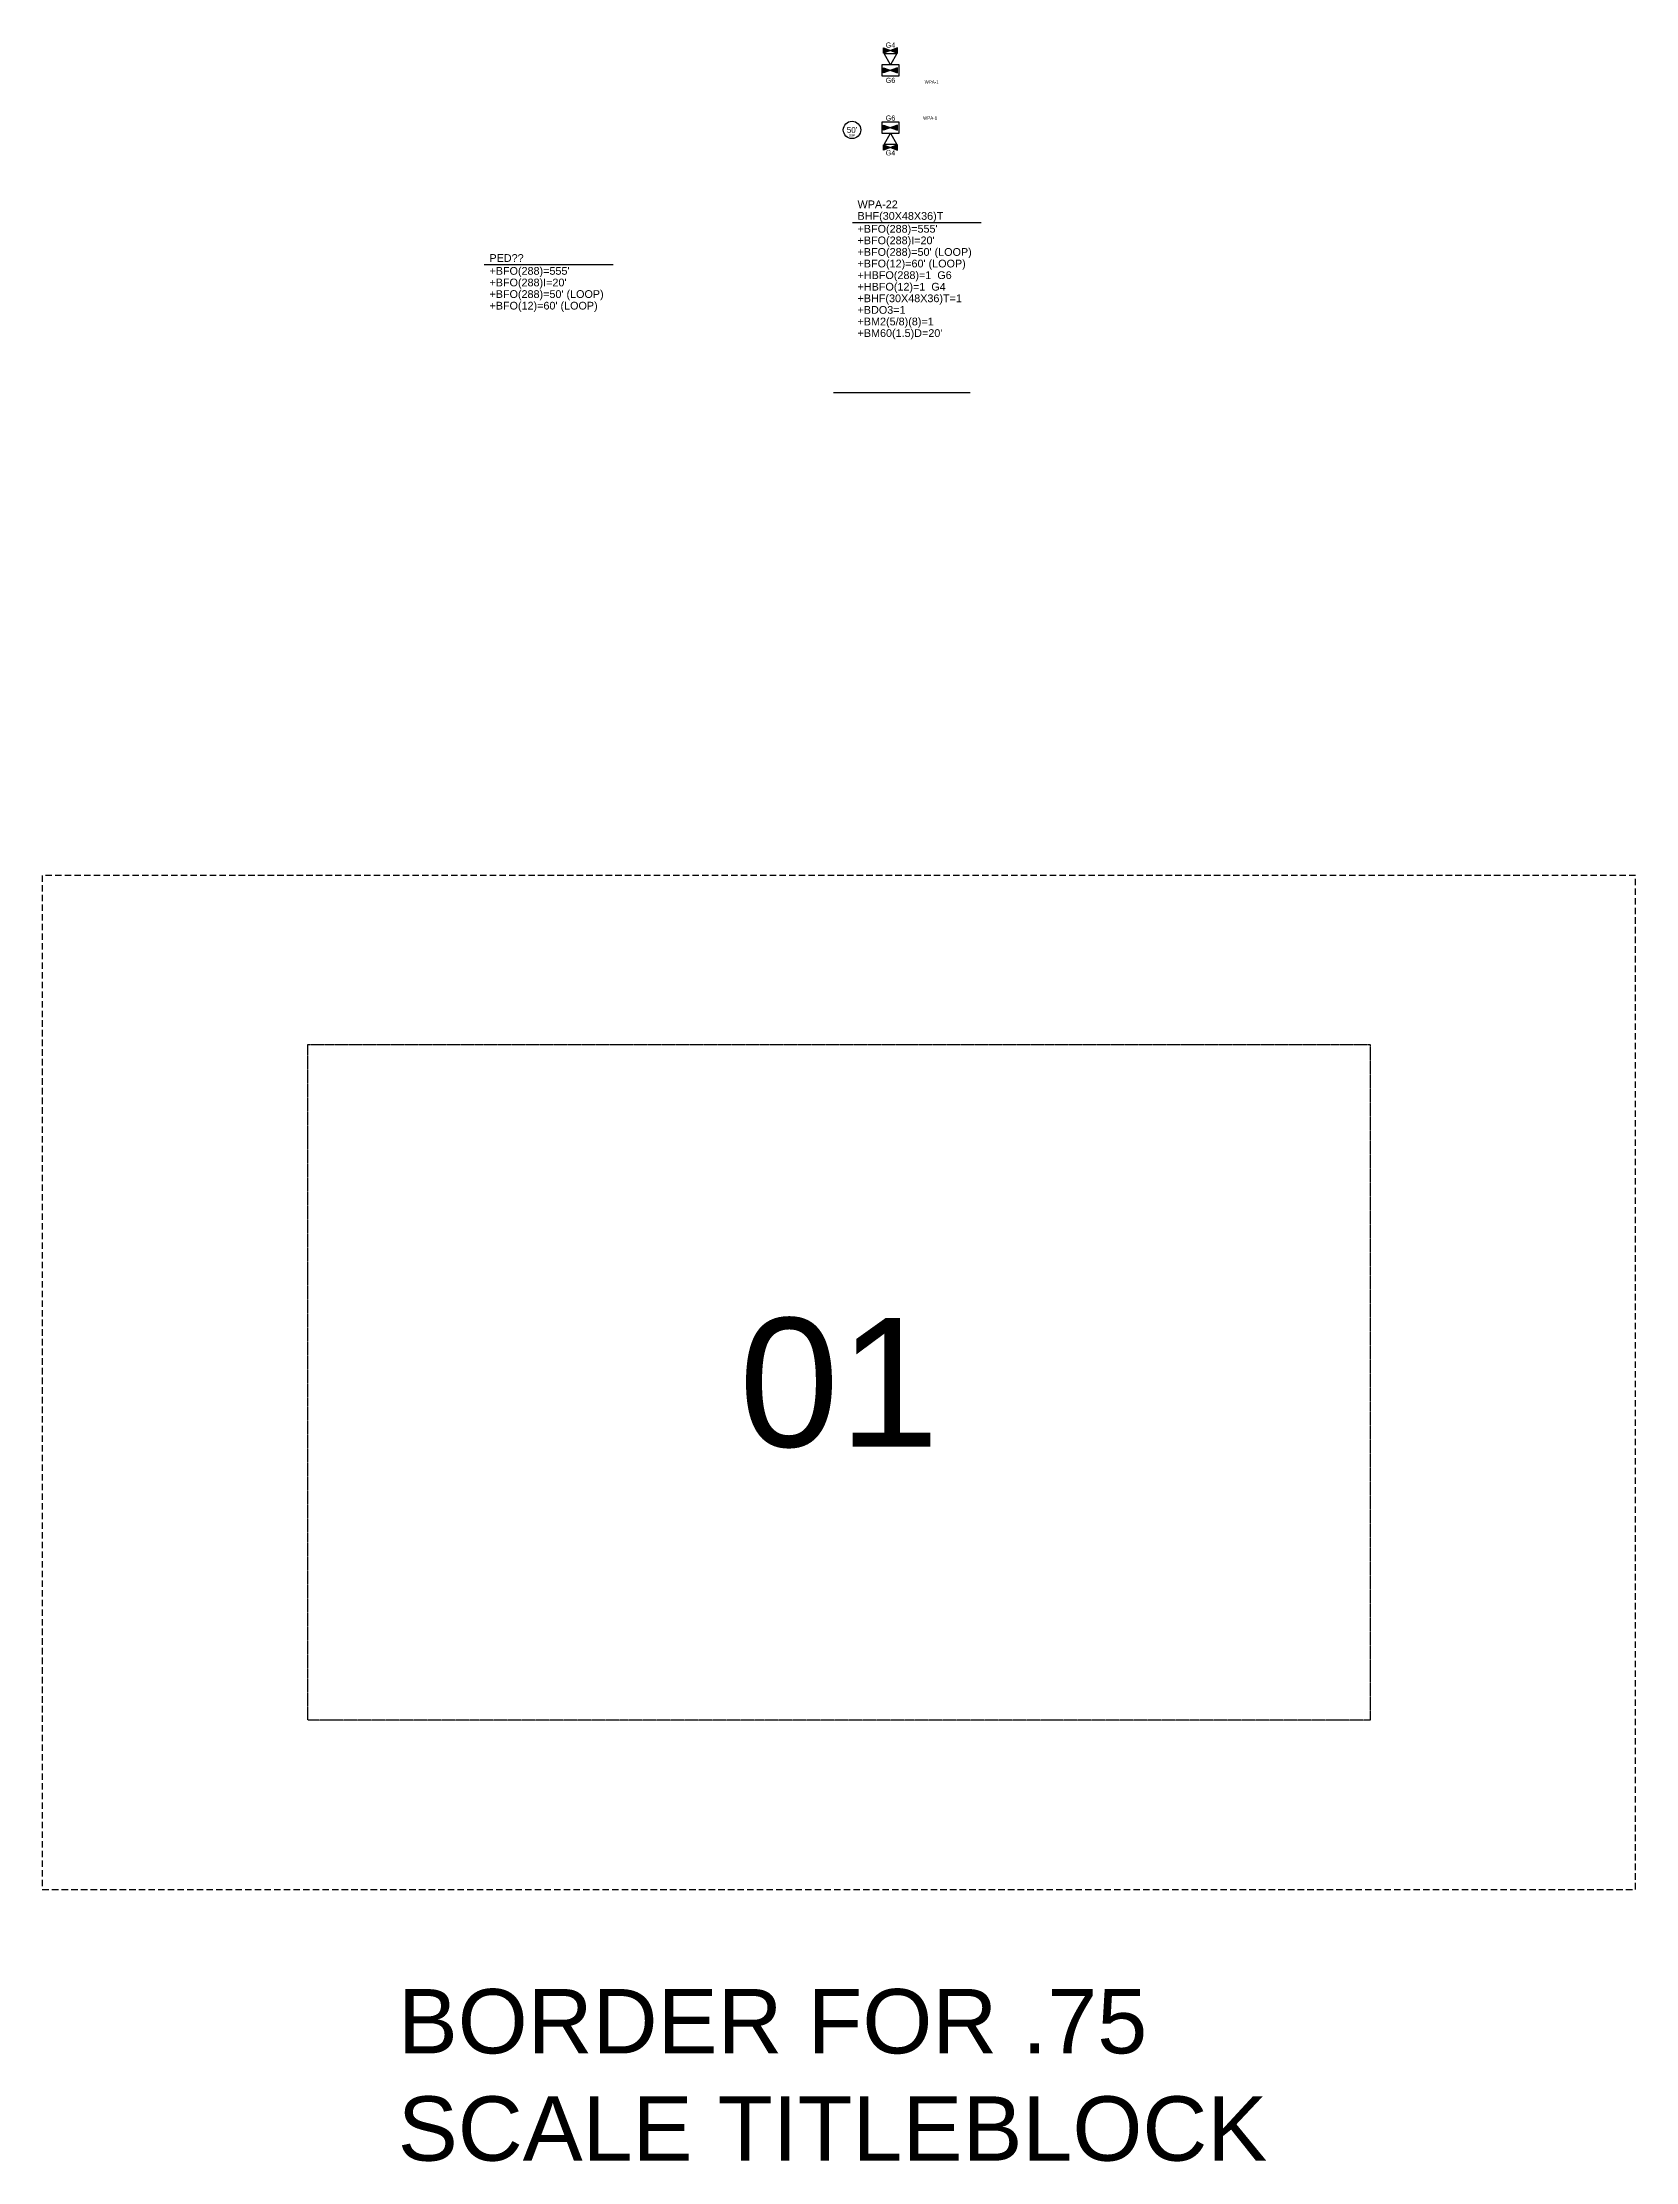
# Model space of a CAD drawing. Header units: inches. Extents: x 29 to 22121, y 36 to 12095.
# Drawn here: x 8115 to 9352, y 523 to 2169 of the extents above; entities that cross this region are included whole.
import ezdxf
from ezdxf.enums import TextEntityAlignment as Align

# ---------------------------------------------------------------- set-up
doc = ezdxf.new("R2018")
doc.units = ezdxf.units.IN
doc.header["$MEASUREMENT"] = 0
doc.linetypes.add('HIDDEN', pattern=[0.375, 0.25, -0.125])
for name, color, linetype in [('Integrity Border Info', 40, 'HIDDEN'), ('Integrity Map Coils-Buried', 4, 'Continuous'), ('Integrity Pole-Units', 12, 'Continuous'), ('Integrity Proposed', 12, 'Continuous'), ('Integrity Roads-EOP', 250, 'Continuous')]:
    doc.layers.add(name, color=color, linetype=linetype)
doc.styles.get("Standard").update_dxf_attribs({"font": 'arial.ttf'})
doc.linetypes.add('FENCELINE1', pattern='A,0.25,-0.1,[133,ltypeshp.shx,S=0.1,R=0,X=-0.1,Y=0],-0.1,1', length=1.45)

msp = doc.modelspace()

# ---------------------------------------------------------------- texts
at = {"layer": 'Integrity Border Info'}
msp.add_text('01', height=100, dxfattribs=at).set_placement((8733.5, 1128), align=Align.MIDDLE)
at = {"layer": 'Integrity Border Info', "insert": (8390.8, 656.8), "char_height": 50, "attachment_point": 1}
msp.add_mtext_dynamic_manual_height_columns('BORDER FOR .75 SCALE TITLEBLOCK', width=706.712, gutter_width=1, heights=[283.2], dxfattribs=at)

# ---------------------------------------------------------------- blocks, each defined once
blk = doc.blocks.new('iClosure')
h = blk.add_hatch(color=256)
h.dxf.hatch_style = 1
h.paths.add_polyline_path([(0, 0), (-5.4, 2), (-5.4, -2)])
h.paths.add_polyline_path([(5.4, 2), (0, 0), (5.4, -2)])
blk.add_lwpolyline([(5.4, -2), (5.4, 2), (-5.4, -2), (-5.4, 2), (5.4, -2)])
blk.add_attdef('TYPE', text='', height=4).set_placement((0, 2.7), align=Align.BOTTOM_CENTER)
blk = doc.blocks.new('iLHH')
blk.add_lwpolyline([(-6.7, -4.3), (6.7, -4.3), (6.7, 4.3), (-6.7, 4.3)], close=True)
at = {"flags": 1}
blk.add_attdef('SIZE', text='', height=4, dxfattribs=at).set_placement((-6.8, 20.6), align=Align.TOP_LEFT)
at = {"lineweight": 30, "flags": 106}
blk.add_attdef('NUMBER', text='', height=6, dxfattribs=at).set_placement((0, 11), align=Align.MIDDLE_CENTER)
blk = doc.blocks.new('iLPED')
blk.add_lwpolyline([(-5, -8.7), (0, 0), (5, -8.7)], close=True)
at = {"flags": 1}
blk.add_attdef('SIZE', text='', height=4, dxfattribs=at).set_placement((-6.8, -22.1), align=Align.TOP_LEFT)
at = {"lineweight": 30, "flags": 106}
blk.add_attdef('NUMBER', text='', height=6, dxfattribs=at).set_placement((0, -16.8), align=Align.MIDDLE_CENTER)
blk = doc.blocks.new('pole_info')
at = {"flags": 1}
for tag, p in [('POLENUM', (-140, 0)), ('POSITION', (-92.8, 0))]:
    blk.add_attdef(tag, p, '', height=6, dxfattribs=at)
for tag, p in [('ITEM1', (0, 0)), ('ITEM2', (41.8, 0))]:
    blk.add_attdef(tag, p, '', height=6)
blk = doc.blocks.new('pole_unit')
at = {"flags": 1}
for tag, p in [('POLENUM', (-140, 0)), ('POSITION', (-92.8, 0)), ('DWGNUM', (-45.5, 0))]:
    blk.add_attdef(tag, p, '', height=6, dxfattribs=at)
blk.add_attdef('AMOUNT', (0, 0), '', height=6)
blk = doc.blocks.new('Map coil')
blk.add_circle((0, 0), 9)
blk.add_attdef('LL', text='', height=6).set_placement((0, 0), align=Align.MIDDLE_CENTER)
blk.add_attdef('TYPE', text='', height=2).set_placement((0, -7.2), align=Align.BOTTOM_CENTER)

# ---------------------------------------------------------------- linework, layer by layer
at = {"layer": 'Integrity Border Info', "ltscale": 20, "flags": 128}
msp.add_lwpolyline([(8114.7, 734.2), (9352.2, 734.2), (9352.2, 1521.7), (8114.7, 1521.7)], close=True, dxfattribs=at)
at = {"layer": 'Integrity Border Info', "flags": 128}
msp.add_lwpolyline([(8321, 1390.5), (9146, 1390.5), (9146, 865.5), (8321, 865.5)], close=True, dxfattribs=at)
at = {"layer": 'Integrity Proposed', "flags": 128}
for points in [[(8743.9, 2029), (8843.9, 2029)], [(8458, 1996.3), (8558, 1996.3)]]:
    msp.add_lwpolyline(points, dxfattribs=at)
at = {"layer": 'Integrity Roads-EOP', "linetype": 'FENCELINE1', "flags": 128}
msp.add_lwpolyline([(8729.3, 1896.8), (8835.5, 1896.8)], dxfattribs=at)

# ---------------------------------------------------------------- block references
at = {"layer": 'Integrity Map Coils-Buried', "xscale": 0.75, "yscale": 0.75, "zscale": 0.75}
msp.add_blockref('Map coil', (8743.6, 2100.8), dxfattribs=at).add_auto_attribs({'LL': "50'", 'TYPE': '288F'})
at = {"layer": 'Integrity Pole-Units'}
for p, values in [((8747.9, 2021), {'AMOUNT': "+BFO(288)=555'"}), ((8747.9, 2012), {'AMOUNT': "+BFO(288)I=20'"}), ((8747.9, 2003), {'AMOUNT': "+BFO(288)=50' (LOOP)"}), ((8462, 1988.3), {'AMOUNT': "+BFO(288)=555'"}), ((8747.9, 1994), {'AMOUNT': "+BFO(12)=60' (LOOP)"}), ((8462, 1979.3), {'AMOUNT': "+BFO(288)I=20'"}), ((8462, 1970.3), {'AMOUNT': "+BFO(288)=50' (LOOP)"}), ((8747.9, 1985), {'AMOUNT': '+HBFO(288)=1  G6'}), ((8747.9, 1976), {'AMOUNT': '+HBFO(12)=1  G4'}), ((8462, 1961.3), {'AMOUNT': "+BFO(12)=60' (LOOP)"}), ((8747.9, 1967), {'AMOUNT': '+BHF(30X48X36)T=1'}), ((8747.9, 1958), {'AMOUNT': '+BDO3=1'}), ((8747.9, 1949), {'AMOUNT': '+BM2(5/8)(8)=1'}), ((8747.9, 1940), {'AMOUNT': "+BM60(1.5)D=20'"})]:
    msp.add_blockref('pole_unit', p, dxfattribs=at).add_auto_attribs(values)
at = {"layer": 'Integrity Proposed'}
ref = msp.add_blockref('iClosure', (8773.5, 2162.5), dxfattribs=at)
ref.add_attrib('TYPE', 'G4', dxfattribs={"layer": '0', "height": 4}).set_placement((8773.5, 2163.5), align=Align.BOTTOM_CENTER)
at = {"layer": 'Integrity Proposed', "rotation": 180}
msp.add_blockref('iLPED', (8773.5, 2151.4), dxfattribs=at)
at = {"layer": 'Integrity Proposed'}
ref = msp.add_blockref('iLHH', (8773.5, 2147.1), dxfattribs=at)
lines = msp.add_mtext('WPA-1', dxfattribs={"layer": '0', "insert": (8800, 2139.3), "char_height": 2.5, "attachment_point": 1})
ref.add_attrib('NUMBER', '', (8800, 2139.3), dxfattribs={"flags": 104}).embed_mtext(lines)
ref = msp.add_blockref('iClosure', (8773.5, 2147.1), dxfattribs=at)
ref.add_attrib('TYPE', 'G6', dxfattribs={"layer": '0', "height": 4}).set_placement((8773.5, 2136.1), align=Align.BOTTOM_CENTER)
ref = msp.add_blockref('iLHH', (8773.5, 2102.5), dxfattribs=at)
lines = msp.add_mtext('WPA-1', dxfattribs={"layer": '0', "insert": (8798.8, 2111.3), "char_height": 2.5, "attachment_point": 1})
ref.add_attrib('NUMBER', '', (8798.8, 2111.3), dxfattribs={"flags": 104}).embed_mtext(lines)
ref = msp.add_blockref('iClosure', (8773.5, 2102.5), dxfattribs=at)
ref.add_attrib('TYPE', 'G6', dxfattribs={"layer": '0', "height": 4}).set_placement((8773.5, 2106.8), align=Align.BOTTOM_CENTER)
msp.add_blockref('iLPED', (8773.5, 2098.3), dxfattribs=at)
ref = msp.add_blockref('iClosure', (8773.5, 2087.1), dxfattribs=at)
ref.add_attrib('TYPE', 'G4', dxfattribs={"layer": '0', "height": 4}).set_placement((8773.5, 2079.8), align=Align.BOTTOM_CENTER)
for p, values in [((8747.9, 2040), {'ITEM1': 'WPA-22'}), ((8747.9, 2031), {'ITEM1': 'BHF(30X48X36)T'}), ((8462, 1998.3), {'ITEM1': 'PED??'})]:
    msp.add_blockref('pole_info', p, dxfattribs=at).add_auto_attribs(values)

msp.set_redraw_order([(e.dxf.handle, doc.entitydb.next_handle()) for e in msp.query("TEXT MTEXT ATTDEF DIMENSION ARC_DIMENSION")])  # texts and dimensions are drawn at this point

doc.saveas('drawing.dxf')
